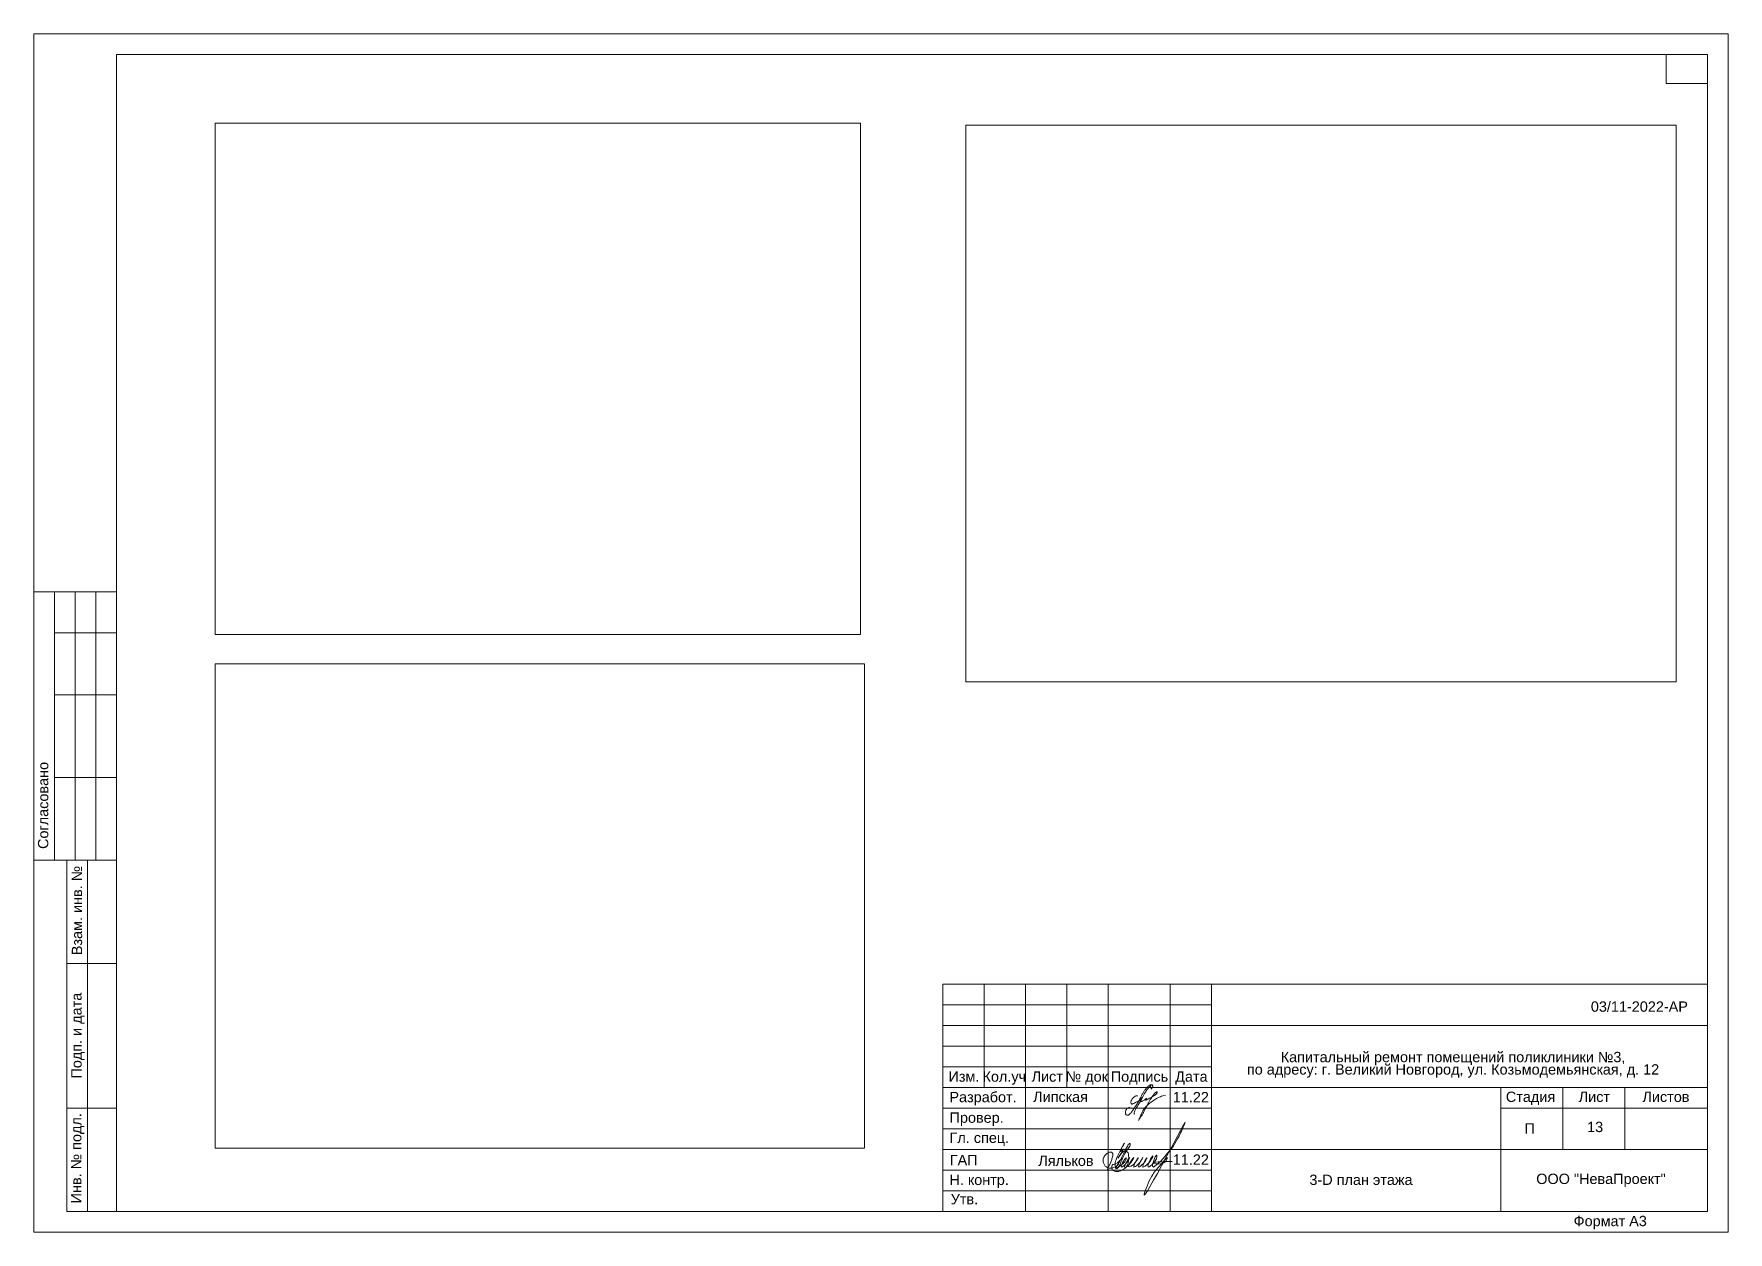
# Model space of a CAD drawing. Header units: metres. Extents: x 14591 to 15202, y 5442 to 5571.
# Drawn here: x 15117.61 to 15158.61, y 5478.8 to 5507.8 of the extents above; entities that cross this region are included whole.
import ezdxf
from ezdxf.enums import TextEntityAlignment as Align

# ---------------------------------------------------------------- set-up
doc = ezdxf.new("R2010")
doc.units = ezdxf.units.M
doc.header["$MEASUREMENT"] = 0
doc.header["$XCLIPFRAME"] = 0
for name, color, linetype, lineweight in [('Level 1', 7, 'Continuous', 0), ('Level 50', 7, 'Continuous', 0), ('Level 63', 7, 'Continuous', 0), ('Стены', 7, 'Continuous', 13)]:
    doc.layers.add(name, color=color, linetype=linetype, lineweight=lineweight)
doc.styles.add('ARIAL', font='arial.ttf')
doc.styles.add('Style-Arial', font='arial.ttf')
picture_1 = doc.add_image_def('image1.jpeg', size_in_pixel=(959, 760))
picture_2 = doc.add_image_def('image2.jpeg', size_in_pixel=(1024, 764))
picture_3 = doc.add_image_def('image3.jpeg', size_in_pixel=(993, 778))

msp = doc.modelspace()

# ---------------------------------------------------------------- texts
at = {"color": 7, "linetype": 'Continuous', "lineweight": 0, "style": 'Style-Arial'}
msp.add_text('03/11-2022-АР', height=0.25, dxfattribs=at).set_placement((15155.28788361, 5484.38243262), align=Align.TOP_LEFT)
msp.add_text('Липская', height=0.25, dxfattribs=at).set_placement((15142.45398834, 5482.19799699), align=Align.TOP_CENTER)
at = {"color": 18, "linetype": 'Continuous', "lineweight": 13, "true_color": 0x000000, "style": 'ARIAL'}
for s, p in [('11.22', (15145.60753846, 5482.19016211)), ('П', (15153.8078416, 5481.43308009)), ('11.22', (15145.60753846, 5480.67770663)), ('3-D план этажа ', (15149.77424922, 5480.19020106))]:
    msp.add_text(s, height=0.25, dxfattribs=at).set_placement(p, align=Align.TOP_CENTER)
at = {"color": 7, "lineweight": 13, "style": 'Style-Arial'}
for s, p in [('13', (15155.19691504, 5481.46917293)), ('Ляльков', (15141.91610891, 5480.6511293))]:
    msp.add_text(s, height=0.25, dxfattribs=at).set_placement(p, align=Align.TOP_LEFT)
at = {"color": 7, "linetype": 'Continuous', "lineweight": 0, "insert": (15151.95346875, 5482.84896962), "char_height": 0.25, "attachment_point": 5, "line_spacing_factor": 0.72, "style": 'Style-Arial'}
msp.add_mtext('Капитальный ремонт \\C256;помещений поликлиники №3, \\Pпо адресу: г. Великий Новгород, ул. Козьмодемьянская, д. 12', dxfattribs=at)

# ---------------------------------------------------------------- blocks, each defined once
blk = doc.blocks.new('*U150')
at = {"layer": 'Level 50', "color": 7, "linetype": 'Continuous', "lineweight": 0}
for p, q in [((-20.487, 14.5), (20.513, 14.5)), ((-20.487, -14.5), (-20.487, 14.5)), ((20.513, 14.5), (20.513, -14.5)), ((20.513, -14.5), (-20.487, -14.5))]:
    blk.add_line(p, q, dxfattribs=at)
at = {"layer": 'Level 50', "color": 7, "linetype": 'Continuous', "lineweight": 13}
for p, q in [((-18.487, 14), (20.013, 14)), ((-18.487, 14), (-18.487, -14)), ((19.013, 14), (19.013, 13.3)), ((20.013, 14), (20.013, -14)), ((19.013, 13.3), (20.013, 13.3)), ((-18.926, -14), (20.013, -14))]:
    blk.add_line(p, q, dxfattribs=at)
at = {"layer": 'Level 63', "color": 7, "linetype": 'Continuous', "lineweight": 13}
for p, q in [((-20.487, 1), (-18.487, 1)), ((-20.487, 1), (-20.487, -5.5)), ((-19.987, 1), (-19.987, -5.5)), ((-19.487, 1), (-19.487, -5.5)), ((-18.987, 1), (-18.987, -5.5)), ((-19.987, 0), (-18.487, 0)), ((-19.987, -1.5), (-18.487, -1.5)), ((-19.987, -3.5), (-18.487, -3.5)), ((-20.487, -5.5), (-18.487, -5.5)), ((-19.687, -5.5), (-18.487, -5.5)), ((-19.187, -14), (-19.187, -5.5)), ((-19.687, -8), (-18.487, -8)), ((1.513, -8.5), (20.013, -8.5)), ((1.513, -8.5), (1.513, -14)), ((2.513, -8.5), (2.513, -11)), ((3.513, -8.5), (3.513, -14)), ((4.513, -8.5), (4.513, -11)), ((5.513, -8.5), (5.513, -14)), ((7.013, -8.5), (7.013, -14)), ((8.013, -8.5), (8.013, -14)), ((8.013, -9.5), (20.013, -9.5)), ((1.513, -10.5), (8.013, -10.5)), ((1.513, -11), (8.013, -11)), ((8.013, -11), (20.013, -11)), ((-19.687, -11.5), (-18.487, -11.5)), ((15.013, -11.5), (20.013, -11.5)), ((8.013, -12.5), (20.013, -12.5))]:
    blk.add_line(p, q, dxfattribs=at)
at = {"layer": 'Level 63', "color": 7, "linetype": 'Continuous', "lineweight": 0}
for p, q in [((1.513, -9), (8.013, -9)), ((1.513, -9.5), (8.013, -9.5)), ((1.513, -10), (8.013, -10)), ((1.513, -11.5), (8.013, -11.5)), ((1.513, -12), (8.013, -12)), ((1.513, -12.5), (8.013, -12.5)), ((1.513, -13), (8.013, -13)), ((1.513, -13.5), (8.013, -13.5))]:
    blk.add_line(p, q, dxfattribs=at)
at = {"layer": 'Level 63', "color": 7, "linetype": 'Continuous', "lineweight": 13, "flags": 128}
for points in [[(-18.487, -14), (-19.687, -14), (-19.687, -5.5)], [(15.013, -11), (15.013, -14)], [(16.513, -11), (16.513, -12.5)], [(18.013, -11), (18.013, -12.5)]]:
    blk.add_lwpolyline(points, dxfattribs=at)
at = {"layer": 'Level 63', "color": 7, "linetype": 'Continuous', "lineweight": 0, "style": 'Style-Arial'}
for s, p in [('Согласовано', (-20.263, -4.173)), ('Взам. инв. №', (-19.445, -6.716)), ('Подп. и дата', (-19.457, -9.745)), ('Инв. № подл.', (-19.462, -12.713))]:
    blk.add_text(s, height=0.25002, rotation=90, dxfattribs=at).set_placement(p, align=Align.MIDDLE_CENTER)
for s, p in [('Изм.', (2.02, -10.735)), ('Кол.уч', (2.997, -10.735)), ('Лист', (4.036, -10.735)), ('№ док', (4.994, -10.735)), ('Подпись', (6.268, -10.735)), ('Дата', (7.524, -10.735)), ('Разработ.', (2.482, -11.231)), ('Стадия', (15.731, -11.225)), ('Лист', (17.276, -11.225)), ('Листов', (19.009, -11.225)), ('Провер.', (2.327, -11.729)), ('Гл. спец.', (2.393, -12.216)), ('ГАП', (2.014, -12.757)), ('Н. контр.', (2.388, -13.235)), ('ООО "НеваПроект"', (17.436, -13.211)), ('Утв.', (2.032, -13.702)), ('Формат А3', (17.66, -14.231))]:
    blk.add_text(s, height=0.25, dxfattribs=at).set_placement(p, align=Align.MIDDLE_CENTER)
blk = doc.blocks.new('формат_А3')
at = {"layer": 'Level 50', "color": 7, "linetype": 'Continuous', "lineweight": 13}
blk.add_blockref('*U150', (20.487, -14.5), dxfattribs=at)
blk = doc.blocks.new('*U194')
at = {"layer": 'Level 1', "color": 5, "linetype": 'Continuous', "lineweight": 0}
for points, knots in [([(0.306, 0.776), (0.338, 0.808), (0.397, 0.875), (0.429, 0.933), (0.429, 0.965), (0.42, 1.007), (0.389, 1.038), (0.332, 1.045), (0.263, 1.027), (0.213, 1.007), (0.118, 0.929), (0.06, 0.874), (-0.031, 0.753), (-0.11, 0.623), (-0.214, 0.445), (-0.303, 0.264), (-0.383, 0.11), (-0.478, -0.059), (-0.639, -0.303), (-0.752, -0.465), (-0.872, -0.638), (-0.988, -0.735), (-1.017, -0.735), (-1.061, -0.743), (-1.139, -0.715), (-1.158, -0.689), (-1.176, -0.645), (-1.176, -0.576), (-1.169, -0.519), (-1.149, -0.433), (-1.081, -0.354), (-1.035, -0.336), (-0.993, -0.308), (-0.956, -0.297), (-0.92, -0.293), (-0.909, -0.307), (-0.916, -0.318)], [0, 0, 0, 0, 0.032258, 0.064516, 0.096774, 0.129032, 0.16129, 0.193548, 0.225806, 0.258065, 0.290323, 0.322581, 0.354839, 0.387097, 0.419355, 0.451613, 0.483871, 0.516129, 0.548387, 0.580645, 0.612903, 0.645161, 0.677419, 0.709677, 0.741935, 0.774194, 0.806452, 0.83871, 0.870968, 0.903226, 0.935484, 0.967742, 0.983871, 0.991935, 0.995968, 1, 1, 1, 1]), ([(0.324, 0.97), (0.325, 0.97), (0.327, 0.977), (0.319, 0.976), (0.313, 0.973), (0.304, 0.967), (0.289, 0.95), (0.206, 0.881), (0.152, 0.82), (0.093, 0.753), (-0.006, 0.617), (-0.174, 0.288), (-0.312, 0.065), (-0.539, -0.325), (-0.642, -0.514), (-0.687, -0.643), (-0.64, -0.686)], [0, 0, 0, 0, 0.005306, 0.009091, 0.012718, 0.03509, 0.04357, 0.143713, 0.287425, 0.431138, 0.57485, 0.718563, 0.862275, 0.934132, 0.97006, 1, 1, 1, 1])]:
    blk.add_open_spline(points, degree=3, knots=knots, dxfattribs=at)
blk.add_open_spline([(-0.466, 0.375), (-0.477, 0.405), (-0.522, 0.405), (-0.564, 0.389), (-0.626, 0.36), (-0.677, 0.321), (-0.751, 0.252), (-0.803, 0.178), (-0.835, 0.121), (-0.851, 0.046), (-0.851, -0.036), (-0.83, -0.076), (-0.798, -0.084), (-0.77, -0.084), (-0.711, -0.062), (-0.657, -0.037), (-0.529, 0.033), (-0.308, 0.141), (-0.219, 0.237), (-0.169, 0.317), (-0.193, 0.317), (-0.298, 0.134), (-0.31, 0.076), (-0.31, 0.056), (-0.266, 0.056), (-0.23, 0.056), (-0.158, 0.094), (-0.083, 0.14), (-0.024, 0.179), (0.022, 0.211), (0.057, 0.251), (0.057, 0.266), (0.032, 0.232), (0.004, 0.173), (-0.002, 0.145), (0.03, 0.145), (0.108, 0.188), (0.241, 0.256), (0.325, 0.302), (0.438, 0.365), (0.547, 0.44), (0.612, 0.48), (0.654, 0.521), (0.679, 0.566), (0.679, 0.617), (0.679, 0.634), (0.648, 0.626), (0.594, 0.589), (0.512, 0.517), (0.448, 0.428), (0.37, 0.31), (0.317, 0.235), (0.239, 0.11), (0.158, -0.046), (0.088, -0.178), (-0.026, -0.403), (-0.22, -0.74), (-0.324, -0.893), (-0.414, -0.996), (-0.414, -1.046), (-0.377, -1.018), (-0.317, -0.817), (-0.236, -0.634), (-0.15, -0.464), (-0.087, -0.376), (0.011, -0.254), (0.138, -0.127), (0.215, -0.06), (0.339, 0.033), (0.462, 0.119), (0.577, 0.204), (0.723, 0.281), (0.876, 0.347), (1.008, 0.391), (1.08, 0.409), (1.176, 0.43)], degree=3, dxfattribs=at)

# ---------------------------------------------------------------- linework, layer by layer
at = {"color": 5, "linetype": 'Continuous', "lineweight": 0}
msp.add_spline([(15143.58908673, 5480.31748939), (15143.69175214, 5480.55230721), (15143.71693549, 5480.64629277), (15143.71693549, 5480.69949668), (15143.68570816, 5480.73072402), (15143.63642789, 5480.73072402), (15143.55908162, 5480.68606813), (15143.5043291, 5480.61627981), (15143.48987743, 5480.57589147), (15143.48987743, 5480.50727486), (15143.50692492, 5480.44365277), (15143.5497618, 5480.38295512), (15143.59902376, 5480.35451371), (15143.66578638, 5480.34337059), (15143.73383853, 5480.36160511), (15143.79231464, 5480.38820124), (15143.83242168, 5480.41920102), (15143.90378546, 5480.5428067), (15143.96997937, 5480.67887021), (15144.02370484, 5480.78929798), (15144.07993427, 5480.88669022), (15144.11714774, 5480.93885113), (15144.1345118, 5480.94350382), (15144.14120529, 5480.91852338), (15144.13019325, 5480.87742588), (15144.09772041, 5480.83258567), (15143.90649342, 5480.46415506), (15143.84572542, 5480.35890179), (15143.80021111, 5480.33262409), (15143.78803771, 5480.35370904), (15143.78238439, 5480.37480753), (15143.77489227, 5480.45027821), (15143.80801592, 5480.57389735), (15143.902858, 5480.78059043), (15144.00112016, 5480.95078549), (15143.90406645, 5480.75347267), (15143.96720887, 5480.80906577), (15143.83843665, 5480.58602575), (15143.93918702, 5480.71654991), (15144.01335803, 5480.75937256), (15144.06960388, 5480.74430153), (15144.09640249, 5480.68417298), (15144.10431285, 5480.58725248), (15144.03353373, 5480.36443249), (15143.9457665, 5480.30014371), (15143.8812075, 5480.27321043), (15143.78200252, 5480.26945833), (15143.71322403, 5480.29861943), (15143.70070917, 5480.32029582), (15143.69315287, 5480.37091043), (15143.70692077, 5480.42229291), (15143.78263627, 5480.44987719), (15143.93553864, 5480.58685057), (15143.82004483, 5480.35962209), (15143.87950307, 5480.39395032), (15144.0337404, 5480.54818765), (15144.04585946, 5480.59341659), (15143.92069213, 5480.37662042), (15144.05365747, 5480.47760597), (15144.12201465, 5480.6005157), (15144.00465992, 5480.36748786), (15144.16652698, 5480.49508513), (15144.22498469, 5480.6005157), (15144.1017787, 5480.38293782), (15144.26788959, 5480.48894473), (15144.33436785, 5480.6005157), (15144.22457405, 5480.38066482), (15144.39444667, 5480.51715965), (15144.44195779, 5480.6005157), (15144.34034126, 5480.38386498), (15144.53793279, 5480.57590643), (15144.542803, 5480.58812215), (15144.44433476, 5480.39581373), (15144.68849326, 5480.6227746), (15144.69115848, 5480.63272133), (15144.56707468, 5480.39225987), (15144.78614503, 5480.6228667), (15144.78614503, 5480.65181177), (15144.67693614, 5480.40397486), (15144.97719097, 5480.6288314), (15145.32124975, 5481.12190863), (15145.45620474, 5481.41242899), (15144.47870476, 5479.71934937), (15144.66181733, 5480.15133), (15144.88655242, 5480.44192185), (15145.03969447, 5480.5950639), (15144.984077, 5480.49873161), (15144.71401171, 5480.46636183), (15145.15671086, 5480.50892579)], degree=3, dxfattribs=at)
at = {"layer": 'Стены', "color": 7, "linetype": 'Continuous', "lineweight": 0, "flags": 128}
for points in [[(15137.61626557, 5505.63953313), (15121.99355795, 5505.63953313), (15121.99355795, 5493.25865952), (15137.61626557, 5493.25865952), (15137.61626557, 5505.63953313)], [(15140.16563156, 5505.58707806), (15157.35412351, 5505.58707806), (15157.35412351, 5492.12016291), (15140.16563156, 5492.12016291), (15140.16563156, 5505.58707806)], [(15137.70627537, 5492.55531833), (15121.99355795, 5492.55531833), (15121.99355795, 5480.83215807), (15137.70627537, 5480.83215807), (15137.70627537, 5492.55531833)]]:
    msp.add_lwpolyline(points, close=True, dxfattribs=at)

# ---------------------------------------------------------------- block references
at = {"layer": 'Level 1', "color": 5, "linetype": 'Continuous', "lineweight": 0, "xscale": 0.4141646088358931, "yscale": 0.4141646088358931, "zscale": 0.4141646088358931}
msp.add_blockref('*U194', (15144.51071409, 5481.93346194), dxfattribs=at)
at = {"layer": 'Level 50', "color": 7, "linetype": 'Continuous', "lineweight": 13}
msp.add_blockref('формат_А3', (15117.60948442, 5507.79848889), dxfattribs=at)

msp.set_redraw_order([(e.dxf.handle, doc.entitydb.next_handle()) for e in msp.query("TEXT MTEXT ATTDEF DIMENSION ARC_DIMENSION")])  # texts and dimensions are drawn at this point

# ---------------------------------------------------------------- pictures from other files: only their frames are drawn
at = {"layer": 'Стены', "color": 7, "linetype": 'Continuous', "lineweight": 0}
image = msp.add_image(picture_1, insert=(15121.99355795, 5493.25865952), size_in_units=(15.62270761, 12.3808736), dxfattribs=at)
image.set_boundary_path([(-0.5, -0.5), (-0.5, 759.5), (958.5, 759.5), (958.5, -0.5), (-0.5, -0.5)])
image = msp.add_image(picture_3, insert=(15140.16563156, 5492.12016291), size_in_units=(17.18849196, 13.46691515), dxfattribs=at)
image.set_boundary_path([(-0.5, -0.5), (-0.5, 777.5), (992.5, 777.5), (992.5, -0.5), (-0.5, -0.5)])
image = msp.add_image(picture_2, insert=(15121.99355795, 5480.83215807), size_in_units=(15.71271742, 11.72316026), dxfattribs=at)
image.set_boundary_path([(-0.5, -0.5), (-0.5, 763.5), (1023.5, 763.5), (1023.5, -0.5), (-0.5, -0.5)])

doc.saveas('drawing.dxf')
